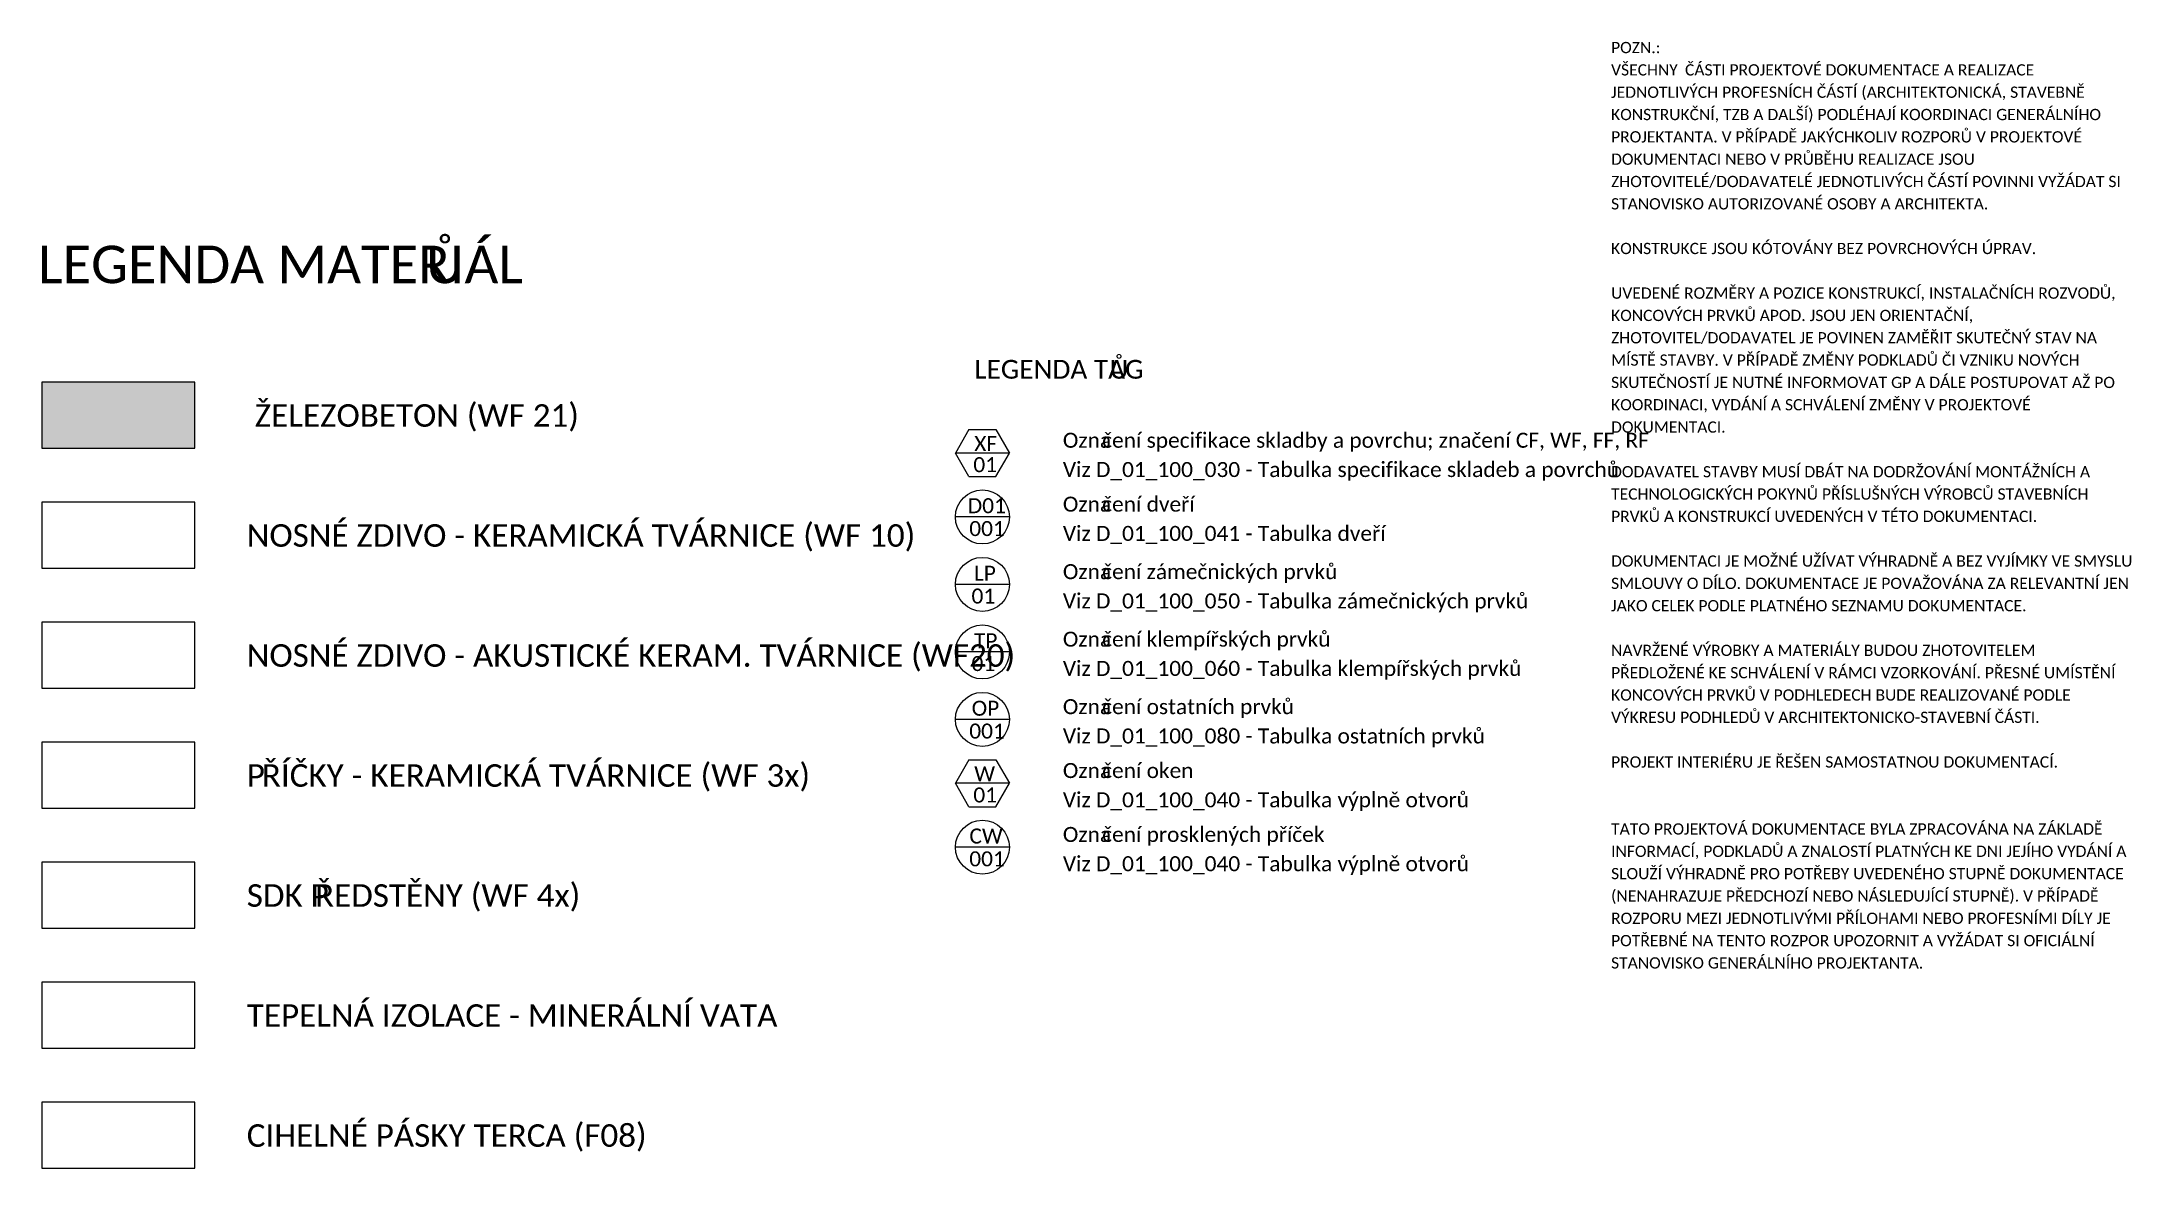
# Model space of a CAD drawing. Extents: x -47641 to 202, y -7675 to 12965.
# Drawn here: x -19695 to -5768, y -2985 to 4524 of the extents above; entities that cross this region are included whole.
import ezdxf

# ---------------------------------------------------------------- set-up
doc = ezdxf.new("R2010")
doc.units = 0
for name, color, linetype, lineweight in [('A-DETL-____-THIN', 9, 'CONTINUOUS', 9), ('A-DETL-GENF-OTLN', 9, 'CONTINUOUS', 9), ('G-____-____-TEXT', 9, 'CONTINUOUS', 5)]:
    doc.layers.add(name, color=color, linetype=linetype, lineweight=lineweight)
doc.styles.add('Calibri', font='Calibri')
doc.styles.add('Calibri_3', font='Calibri_3')
doc.styles.add('Calibri_4', font='Calibri_4')
doc.styles.add('Calibri_5', font='Calibri_5')
doc.styles.add('Calibri_6', font='Calibri_6')

msp = doc.modelspace()

# ---------------------------------------------------------------- texts
at = {"layer": 'G-____-____-TEXT', "color": 7, "lineweight": 9, "attachment_point": 1}
for s, insert, char_height, width, style in [('POZN.: ', (-9234.66143, 4523.23469), 75, 291.6666667, 'Calibri_6'), ('VŠECHNY ', (-9234.66143, 4374.40656), 75, 775, 'Calibri_6'), ('ČÁSTI PROJEKTOVÉ DOKUMENTACE A REALIZACE ', (-8741.87498, 4374.40656), 75, 2816.6666508, 'Calibri_6'), ('JEDNOTLIVÝCH PROFESNÍCH ČÁSTÍ (ARCHITEKTONICKÁ, STAVEBNĚ ', (-9234.66143, 4225.57844), 75, 4045.8332773, 'Calibri_6'), ('KONSTRUKČNÍ, TZB A DALŠÍ) PODLÉHAJÍ KOORDINACI GENERÁLNÍHO ', (-9234.66143, 4076.75031), 75, 4158.3333091, 'Calibri_6'), ('PROJEKTANTA. V\xa0PŘÍPADĚ JAKÝCHKOLIV ROZPORŮ V\xa0PROJEKTOVÉ ', (-9234.66143, 3927.92219), 75, 4425, 'Calibri_6'), ('DOKUMENTACI NEBO V\xa0PRŮBĚHU REALIZACE JSOU ', (-9234.66143, 3779.09406), 75, 3191.6666508, 'Calibri_6'), ('ZHOTOVITELÉ/DODAVATELÉ JEDNOTLIVÝCH ČÁSTÍ POVINNI VYŽÁDAT SI ', (-9234.66143, 3630.26594), 75, 4364.5833015, 'Calibri_6'), ('STANOVISKO AUTORIZOVANÉ OSOBY A ARCHITEKTA.', (-9234.66143, 3481.43781), 75, 2683.3332856, 'Calibri_6'), ('LEGENDA MATERIÁL', (-19720.80428, 3164.74953), 250, 3270.8333333, 'Calibri_3'), ('Ů', (-17133.17928, 3164.74953), 250, 1250, 'Calibri_3'), ('KONSTRUKCE JSOU KÓTOVÁNY BEZ POVRCHOVÝCH ÚPRAV. ', (-9234.66143, 3183.78156), 75, 3022.9166349, 'Calibri_6'), ('UVEDENÉ ROZMĚRY A POZICE KONSTRUKCÍ, INSTALAČNÍCH ROZVODŮ, ', (-9234.66143, 2886.12531), 75, 4562.4999682, 'Calibri_6'), ('KONCOVÝCH PRVKŮ APOD. JSOU JEN ORIENTAČNÍ, ', (-9234.66143, 2737.29719), 75, 3218.7499841, 'Calibri_6'), ('ZHOTOVITEL/DODAVATEL JE POVINEN ZAMĚŘIT SKUTEČNÝ STAV NA ', (-9234.66143, 2588.46906), 75, 4529.1666349, 'Calibri_6'), ('LEGENDA TAG', (-13479.40512, 2403.38358), 125, 1149.3055556, 'Calibri_5'), ('Ů', (-12577.17596, 2403.38358), 125, 625, 'Calibri_5'), ('MÍSTĚ STAVBY. V PŘÍPADĚ ZMĚNY PODKLADŮ ČI VZNIKU NOVÝCH ', (-9234.66143, 2439.64094), 75, 5466.6666349, 'Calibri_6'), ('SKUTEČNOSTÍ JE NUTNÉ INFORMOVAT GP A DÁLE POSTUPOVAT AŽ PO ', (-9234.66143, 2290.81281), 75, 4356.2499523, 'Calibri_6'), (' ŽELEZOBETON (WF 21)', (-18328.8696, 2107.98412), 150, 2920.8333, 'Calibri_4'), ('KOORDINACI, VYDÁNÍ A SCHVÁLENÍ ZMĚNY V PROJEKTOVÉ ', (-9234.66143, 2141.98469), 75, 3366.6666508, 'Calibri_6'), ('DOKUMENTACI. ', (-9234.66143, 1993.15656), 75, 691.6666667, 'Calibri_6'), ('XF', (-13479.81169, 1895.65225), 100, 144.4444444, 'Calibri'), ('Ozna', (-12888.94698, 1917.78453), 100, 288.8888889, 'Calibri'), ('čení specifikace skladby a povrchu; značení CF, WF, FF, RF', (-12627.00948, 1917.78453), 100, 5083.4095277, 'Calibri'), ('01', (-13485.79962, 1755.13361), 100, 100, 'Calibri'), ('Viz D_01_100_030 - Tabulka specifikace skladeb a povrchů', (-12888.94698, 1722.65432), 100, 4794.5206388, 'Calibri'), ('DODAVATEL STAVBY MUSÍ DBÁT NA DODRŽOVÁNÍ MONTÁŽNÍCH A ', (-9234.66143, 1695.50031), 75, 4135.4166349, 'Calibri_6'), ('TECHNOLOGICKÝCH POKYNŮ PŘÍSLUŠNÝCH VÝROBCŮ STAVEBNÍCH ', (-9234.66143, 1546.67219), 75, 4683.3333015, 'Calibri_6'), ('D01', (-13522.5926, 1481.45649), 100, 188.8888889, 'Calibri'), ('Ozna', (-12888.94698, 1491.89996), 100, 288.8888889, 'Calibri'), ('čení dveří', (-12627.00948, 1491.89996), 100, 1619.4444444, 'Calibri'), ('PRVKŮ A KONSTRUKCÍ UVEDENÝCH V TÉTO DOKUMENTACI.', (-9234.66143, 1397.84406), 75, 3337.4999841, 'Calibri_6'), ('NOSNÉ ZDIVO - KERAMICKÁ TVÁRNICE (WF 10)', (-18328.8696, 1307.98412), 150, 4770.8332682, 'Calibri_4'), ('001', (-13512.85192, 1329.24904), 100, 177.7777778, 'Calibri'), ('Viz D_01_100_041 - Tabulka dveří', (-12888.94698, 1296.76975), 100, 3080.5555556, 'Calibri'), ('DOKUMENTACI JE MOŽNÉ UŽÍVAT VÝHRADNĚ A BEZ VYJÍMKY VE SMYSLU ', (-9234.66143, 1100.18781), 75, 4847.9166349, 'Calibri_6'), ('LP', (-13481.8285, 1031.45649), 100, 133.3333333, 'Calibri'), ('Ozna', (-12888.94698, 1041.89996), 100, 288.8888889, 'Calibri'), ('čení zámečnických prvků', (-12627.00948, 1041.89996), 100, 3061.1111111, 'Calibri'), ('01', (-13497.85192, 879.24904), 100, 100, 'Calibri'), ('Viz D_01_100_050 - Tabulka zámečnických prvků', (-12888.94698, 846.76975), 100, 4533.3333333, 'Calibri'), ('SMLOUVY O DÍLO. DOKUMENTACE JE POVAŽOVÁNA ZA RELEVANTNÍ JEN ', (-9234.66143, 951.35969), 75, 4066.6666508, 'Calibri_6'), ('JAKO CELEK PODLE PLATNÉHO SEZNAMU DOKUMENTACE.', (-9234.66143, 802.53156), 75, 2881.2499841, 'Calibri_6'), ('TP', (-13481.8285, 581.45649), 100, 144.4444444, 'Calibri'), ('Ozna', (-12888.94698, 591.89996), 100, 288.8888889, 'Calibri'), ('čení klempířských prvků', (-12627.00948, 591.89996), 100, 3050.0380972, 'Calibri'), ('NOSNÉ ZDIVO - AKUSTICKÉ KERAM. TVÁRNICE (WF20)', (-18328.8696, 507.98412), 150, 5504.1665697, 'Calibri_4'), ('01', (-13497.85192, 429.24904), 100, 100, 'Calibri'), ('NAVRŽENÉ VÝROBKY A MATERIÁLY BUDOU ZHOTOVITELEM ', (-9234.66143, 504.87531), 75, 3356.25, 'Calibri_6'), ('Viz D_01_100_060 - Tabulka klempířských prvků', (-12888.94698, 396.76975), 100, 4522.2603194, 'Calibri'), ('PŘEDLOŽENÉ KE SCHVÁLENÍ V RÁMCI VZORKOVÁNÍ. PŘESNÉ UMÍSTĚNÍ ', (-9234.66143, 356.04719), 75, 4977.0832856, 'Calibri_6'), ('Ozna', (-12888.94698, 141.89996), 100, 288.8888889, 'Calibri'), ('čení ostatních prvků', (-12627.00948, 141.89996), 100, 2350.0380972, 'Calibri'), ('KONCOVÝCH PRVKŮ V PODHLEDECH BUDE REALIZOVANÉ PODLE ', (-9234.66143, 207.21906), 75, 3562.5, 'Calibri_6'), ('OP', (-13496.8285, 131.45649), 100, 144.4444444, 'Calibri'), ('VÝKRESU PODHLEDŮ V ARCHITEKTONICKO-STAVEBNÍ ČÁSTI. ', (-9234.66143, 58.39094), 75, 3733.3332856, 'Calibri_6'), ('001', (-13512.85192, -20.75096), 100, 177.7777778, 'Calibri'), ('Viz D_01_100_080 - Tabulka ostatních prvků', (-12888.94698, -53.23025), 100, 3822.2603194, 'Calibri'), ('ŘÍČKY - KERAMICKÁ TVÁRNICE (WF 3x)', (-18228.32793, -292.01588), 150, 5408.3333, 'Calibri_4'), ('čení oken', (-12627.00948, -283.98461), 100, 1108.3333333, 'Calibri'), ('PROJEKT INTERIÉRU JE ŘEŠEN SAMOSTATNOU DOKUMENTACÍ.', (-9234.66143, -239.26531), 75, 3781.2499682, 'Calibri_6'), ('P', (-18328.8696, -292.01588), 150, 83.3333333, 'Calibri_4'), ('W', (-13479.81169, -306.1169), 100, 88.8888889, 'Calibri'), ('Ozna', (-12888.94698, -283.98461), 100, 288.8888889, 'Calibri'), ('01', (-13485.79962, -446.63553), 100, 100, 'Calibri'), ('Viz D_01_100_040 - Tabulka výplně otvorů', (-12888.94698, -479.11482), 100, 4133.3333333, 'Calibri'), ('TATO PROJEKTOVÁ DOKUMENTACE BYLA ZPRACOVÁNA NA ZÁKLADĚ ', (-9234.66143, -685.74969), 75, 3887.5, 'Calibri_6'), ('CW', (-13511.8285, -720.31265), 100, 166.6666667, 'Calibri'), ('Ozna', (-12888.94698, -709.86919), 100, 288.8888889, 'Calibri'), ('čení prosklených příček', (-12627.00948, -709.86919), 100, 3038.9269861, 'Calibri'), ('INFORMACÍ, PODKLADŮ A ZNALOSTÍ PLATNÝCH KE DNI JEJÍHO VYDÁNÍ A ', (-9234.66143, -834.57781), 75, 4118.7499841, 'Calibri_6'), ('001', (-13512.85192, -872.52011), 100, 177.7777778, 'Calibri'), ('Viz D_01_100_040 - Tabulka výplně otvorů', (-12888.94698, -904.99939), 100, 4133.3333333, 'Calibri'), ('SLOUŽÍ VÝHRADNĚ PRO POTŘEBY UVEDENÉHO STUPNĚ DOKUMENTACE ', (-9234.66143, -983.40594), 75, 4954.1666349, 'Calibri_6'), ('SDK P', (-18328.8696, -1092.01588), 150, 595.8333015, 'Calibri_4'), ('ŘEDSTĚNY (WF 4x)', (-17873.78627, -1092.01588), 150, 3287.4999349, 'Calibri_4'), ('(NENAHRAZUJE PŘEDCHOZÍ NEBO NÁSLEDUJÍCÍ STUPNĚ). V PŘÍPADĚ ', (-9234.66143, -1132.23406), 75, 4845.8332765, 'Calibri_6'), ('ROZPORU MEZI JEDNOTLIVÝMI PŘÍLOHAMI NEBO PROFESNÍMI DÍLY JE ', (-9234.66143, -1281.06219), 75, 3843.7499841, 'Calibri_6'), ('POTŘEBNÉ NA TENTO ROZPOR UPOZORNIT A VYŽÁDAT SI OFICIÁLNÍ ', (-9234.66143, -1429.89031), 75, 4183.3333174, 'Calibri_6'), ('STANOVISKO GENERÁLNÍHO PROJEKTANTA.', (-9234.66143, -1578.71844), 75, 2170.8333015, 'Calibri_6'), ('TEPELNÁ IZOLACE - MINERÁLNÍ VATA', (-18328.8696, -1892.01588), 150, 3883.3333333, 'Calibri_4'), ('CIHELNÉ PÁSKY TERCA (F08)', (-18328.8696, -2692.01588), 150, 2904.1666015, 'Calibri_4')]:
    msp.add_mtext(s, dxfattribs=dict(at, insert=insert, char_height=char_height, width=width, style=style))

# ---------------------------------------------------------------- hatches: boundary and pattern name
at = {"layer": 'A-DETL-GENF-OTLN'}
msp.add_hatch(color=254, dxfattribs=at).paths.add_polyline_path([(-18675.31891, 1815.13928), (-18675.31891, 2255.13928), (-19695.31891, 2255.13928), (-19695.31891, 1815.13928)], flags=0)

# ---------------------------------------------------------------- linework, layer by layer
at = {"layer": 'A-DETL-____-THIN'}
for p, q in [((-19695.31891, 2255.13928), (-19695.31891, 1815.13928)), ((-18675.31891, 2255.13928), (-19695.31891, 2255.13928)), ((-18675.31891, 1815.13928), (-18675.31891, 2255.13928)), ((-19695.31891, 1815.13928), (-18675.31891, 1815.13928)), ((-13515.14936, 1938.56339), (-13605.14936, 1782.67881)), ((-13515.14936, 1938.56339), (-13335.14936, 1938.56339)), ((-13335.14936, 1938.56339), (-13245.14936, 1782.67881)), ((-13515.14936, 1626.79424), (-13605.14936, 1782.67881)), ((-13245.14936, 1782.67881), (-13605.14936, 1782.67881)), ((-13335.14936, 1626.79424), (-13245.14936, 1782.67881)), ((-13515.14936, 1626.79424), (-13335.14936, 1626.79424)), ((-19695.31891, 1455.13928), (-19695.31891, 1015.13928)), ((-18675.31891, 1455.13928), (-19695.31891, 1455.13928)), ((-18675.31891, 1015.13928), (-18675.31891, 1455.13928)), ((-13245.14936, 1356.79424), (-13605.14936, 1356.79424)), ((-19695.31891, 1015.13928), (-18675.31891, 1015.13928)), ((-13245.14936, 906.79424), (-13605.14936, 906.79424)), ((-19695.31891, 655.13928), (-19695.31891, 215.13928)), ((-18675.31891, 655.13928), (-19695.31891, 655.13928)), ((-18675.31891, 215.13928), (-18675.31891, 655.13928)), ((-13245.14936, 456.79424), (-13605.14936, 456.79424)), ((-19695.31891, 215.13928), (-18675.31891, 215.13928)), ((-13245.14936, 6.79424), (-13605.14936, 6.79424)), ((-19695.31891, -144.86072), (-19695.31891, -584.86072)), ((-18675.31891, -144.86072), (-19695.31891, -144.86072)), ((-18675.31891, -584.86072), (-18675.31891, -144.86072)), ((-13515.14936, -263.20576), (-13605.14936, -419.09033)), ((-13515.14936, -263.20576), (-13335.14936, -263.20576)), ((-13335.14936, -263.20576), (-13245.14936, -419.09033)), ((-13515.14936, -574.97491), (-13605.14936, -419.09033)), ((-13245.14936, -419.09033), (-13605.14936, -419.09033)), ((-13335.14936, -574.97491), (-13245.14936, -419.09033)), ((-19695.31891, -584.86072), (-18675.31891, -584.86072)), ((-13515.14936, -574.97491), (-13335.14936, -574.97491)), ((-19695.31891, -944.86072), (-19695.31891, -1384.86072)), ((-18675.31891, -944.86072), (-19695.31891, -944.86072)), ((-18675.31891, -1384.86072), (-18675.31891, -944.86072)), ((-13245.14936, -844.97491), (-13605.14936, -844.97491)), ((-19695.31891, -1384.86072), (-18675.31891, -1384.86072)), ((-19695.31891, -1744.86072), (-19695.31891, -2184.86072)), ((-18675.31891, -1744.86072), (-19695.31891, -1744.86072)), ((-18675.31891, -2184.86072), (-18675.31891, -1744.86072)), ((-19695.31891, -2184.86072), (-18675.31891, -2184.86072)), ((-19695.31891, -2544.86072), (-19695.31891, -2984.86072)), ((-18675.31891, -2544.86072), (-19695.31891, -2544.86072)), ((-18675.31891, -2984.86072), (-18675.31891, -2544.86072)), ((-19695.31891, -2984.86072), (-18675.31891, -2984.86072))]:
    msp.add_line(p, q, dxfattribs=at)
for centre in [(-13425.14936, 1356.79424), (-13425.14936, 906.79424), (-13425.14936, 456.79424), (-13425.14936, 6.79424), (-13425.14936, -844.97491)]:
    msp.add_circle(centre, 180, dxfattribs=at)

msp.set_redraw_order([(e.dxf.handle, doc.entitydb.next_handle()) for e in msp.query("TEXT MTEXT ATTDEF DIMENSION ARC_DIMENSION")])  # texts and dimensions are drawn at this point

doc.saveas('drawing.dxf')
